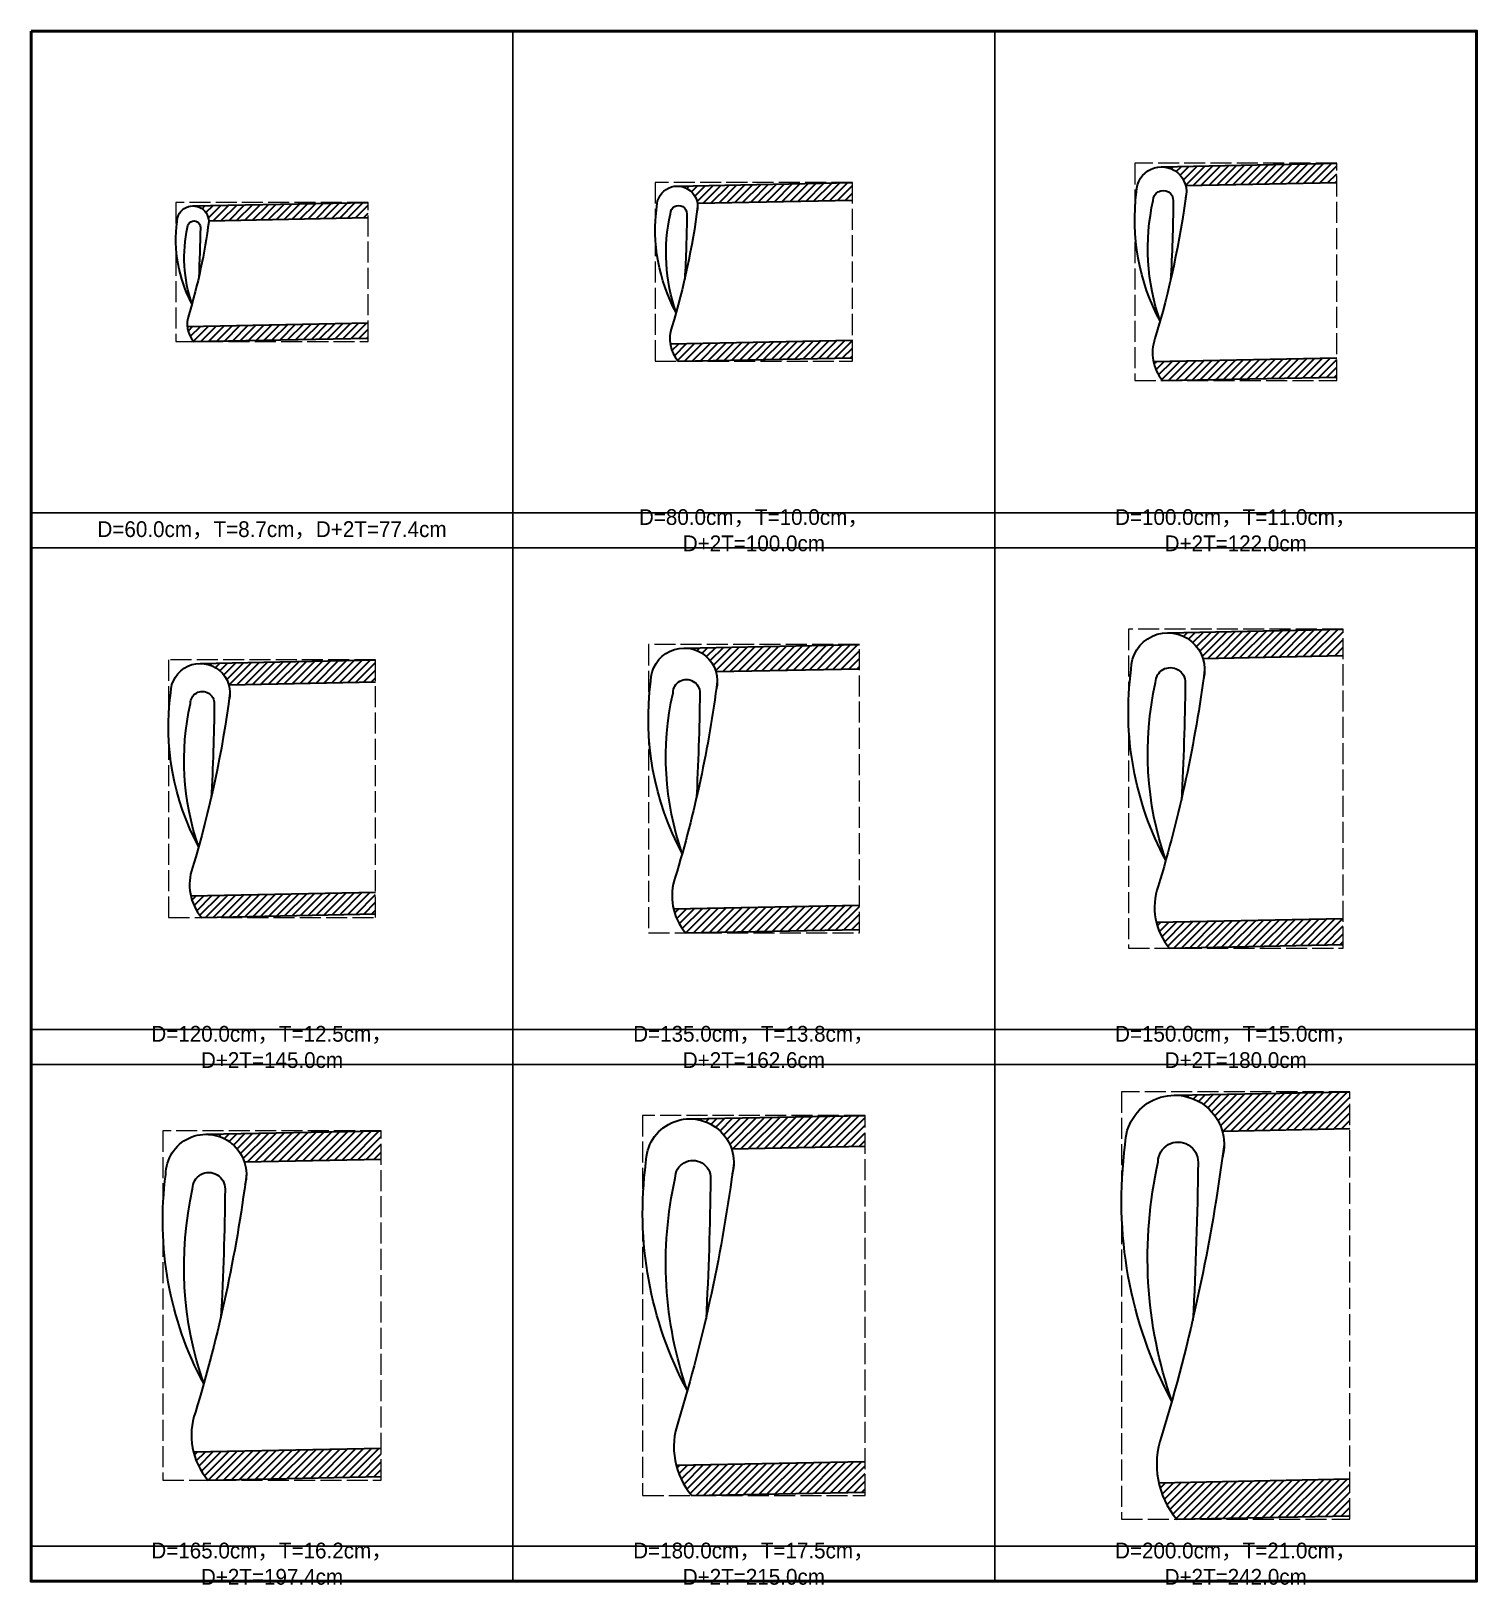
# Model space of a CAD drawing. Extents: x -6810 to 5075, y -2187 to 1200.
# Drawn here: x 975 to 1802, y -2187 to -1300 of the extents above; entities that cross this region are included whole.
import ezdxf

# ---------------------------------------------------------------- set-up
doc = ezdxf.new("R2010")
doc.units = 0
doc.header["$MEASUREMENT"] = 0
doc.linetypes.add('ACAD_ISO02W100', pattern=[15, 12, -3])
doc.layers.add('一、3.基本-變更', color=1, linetype='Continuous', lineweight=50)
doc.layers.add('二、6.繪圖-其他施作項目', color=35, linetype='Continuous', lineweight=30)
doc.layers.add('一、4.基本-隱藏', color=9, linetype='ACAD_ISO02W100', lineweight=20, plot=False)
doc.layers.add('三、3.文字-註解文字', color=2, linetype='Continuous')
doc.styles.add('註解文字', font='MS PGothic.ttf', dxfattribs={"height": 3})
pattern_1 = [(45, (-2350.9566, -2871.5707), (-2.2097087, 2.2097087), [])]

msp = doc.modelspace()

# ---------------------------------------------------------------- texts
at = {"layer": '三、3.文字-註解文字', "char_height": 9, "attachment_point": 5, "style": '註解文字'}
for s, insert in [('{\\fMS PGothic|b0|i0|c128|p34;D=80.0cm，T=10.0cm，D+2T=}100.0{\\fMS PGothic|b0|i0|c128|p34;cm}', (1387.5, -1585)), ('{\\fMS PGothic|b0|i0|c128|p34;D=}10{\\fMS PGothic|b0|i0|c128|p34;0}.0{\\fMS PGothic|b0|i0|c128|p34;cm，T=}11.0{\\fMS PGothic|b0|i0|c128|p34;cm，D+2T=}122.0{\\fMS PGothic|b0|i0|c128|p34;cm}', (1662.5, -1585)), ('{\\fMS PGothic|b0|i0|c128|p34;D=60}.0{\\fMS PGothic|b0|i0|c128|p34;cm，T=8.7cm，D+2T=77.4cm}', (1112.5, -1585)), ('{\\fMS PGothic|b0|i0|c128|p34;D=}12{\\fMS PGothic|b0|i0|c128|p34;0}.0{\\fMS PGothic|b0|i0|c128|p34;cm，T=}12.5{\\fMS PGothic|b0|i0|c128|p34;cm，D+2T=}145.0{\\fMS PGothic|b0|i0|c128|p34;cm}', (1112.5, -1880)), ('{\\fMS PGothic|b0|i0|c128|p34;D=}135.0{\\fMS PGothic|b0|i0|c128|p34;cm，T=}13.8{\\fMS PGothic|b0|i0|c128|p34;cm，D+2T=}162.6{\\fMS PGothic|b0|i0|c128|p34;cm}', (1387.5, -1880)), ('{\\fMS PGothic|b0|i0|c128|p34;D=}150.0{\\fMS PGothic|b0|i0|c128|p34;cm，T=}15.0{\\fMS PGothic|b0|i0|c128|p34;cm，D+2T=}180.0{\\fMS PGothic|b0|i0|c128|p34;cm}', (1662.5, -1880)), ('{\\fMS PGothic|b0|i0|c128|p34;D=165.0cm，T=}16.2{\\fMS PGothic|b0|i0|c128|p34;cm，D+2T=}19{\\fMS PGothic|b0|i0|c128|p34;7.4cm}', (1112.5, -2175)), ('{\\fMS PGothic|b0|i0|c128|p34;D=180.0cm，T=17.5cm，D+2T=}215.0{\\fMS PGothic|b0|i0|c128|p34;cm}', (1387.5, -2175)), ('{\\fMS PGothic|b0|i0|c128|p34;D=}200.0{\\fMS PGothic|b0|i0|c128|p34;cm，T=}21.0{\\fMS PGothic|b0|i0|c128|p34;cm，D+2T=}242.0{\\fMS PGothic|b0|i0|c128|p34;cm}', (1662.5, -2175))]:
    msp.add_mtext_dynamic_manual_height_columns(s, width=195.7125, gutter_width=15, heights=[0], dxfattribs=dict(at, insert=insert))

# ---------------------------------------------------------------- hatches: boundary and pattern name
at = {"layer": '一、4.基本-隱藏'}
h = msp.add_hatch(dxfattribs=at)
h.set_pattern_fill('ANSI31', color=256, scale=100)
h.paths.add_polyline_path([(1791.861, -2153.877, 1), (1801.861, -2153.877, 1)])
at = {"layer": '二、6.繪圖-其他施作項目'}
h = msp.add_hatch(dxfattribs=at)
h.set_pattern_fill('ANSI31', color=256, scale=25)
h.set_pattern_definition(pattern_1)
h.paths.add_polyline_path([(1619.579, -1377.505, -0.354646), (1633.922, -1388.221), (1720.147, -1386.496), (1720.147, -1375.494)])
h.paths.add_polyline_path([(1720.147, -1497.519), (1720.147, -1486.516), (1615.457, -1488.61, 0.1268815), (1620.78, -1499.506)])
h = msp.add_hatch(dxfattribs=at)
h.set_pattern_fill('ANSI31', color=256, scale=25)
h.set_pattern_definition(pattern_1)
h.paths.add_polyline_path([(1443.77, -1386.495), (1343.77, -1388.495, -0.367556), (1355.267, -1398.267), (1443.77, -1396.497)])
h.paths.add_polyline_path([(1443.77, -1476.513), (1339.745, -1478.593, 0.1394648), (1344.264, -1488.505), (1443.77, -1486.515)])
h = msp.add_hatch(dxfattribs=at)
h.set_pattern_fill('ANSI31', color=256, scale=25)
h.set_pattern_definition(pattern_1)
h.paths.add_polyline_path([(1167.352, -1397.802), (1067.352, -1399.802, -0.3982556), (1076.354, -1408.324), (1167.352, -1406.504)])
h.paths.add_polyline_path([(1167.352, -1466.516), (1064.124, -1468.581, 0.1552766), (1067.734, -1477.198), (1167.352, -1475.218)])
h = msp.add_hatch(dxfattribs=at)
h.set_pattern_fill('ANSI31', color=256, scale=25)
h.set_pattern_definition(pattern_1)
h.paths.add_polyline_path([(1723.786, -1656.494), (1723.786, -1641.491), (1622.948, -1643.508, -0.3375945), (1643.766, -1658.094)])
h.paths.add_polyline_path([(1617.125, -1808.657, 0.1178489), (1624.672, -1823.509), (1723.786, -1821.527), (1723.786, -1806.524)])
h = msp.add_hatch(dxfattribs=at)
h.set_pattern_fill('ANSI31', color=256, scale=25)
h.set_pattern_definition(pattern_1)
h.paths.add_polyline_path([(1447.694, -1650.192), (1347.694, -1652.192, -0.3303138), (1365.819, -1665.632), (1447.694, -1663.995)])
h.paths.add_polyline_path([(1447.694, -1799.022), (1341.622, -1801.143, 0.1198848), (1348.505, -1814.808), (1447.694, -1812.824)])
h = msp.add_hatch(dxfattribs=at)
h.set_pattern_fill('ANSI31', color=256, scale=25)
h.set_pattern_definition(pattern_1)
h.paths.add_polyline_path([(1171.588, -1658.993), (1071.588, -1660.993, -0.3336822), (1087.804, -1673.171), (1171.588, -1671.496)])
h.paths.add_polyline_path([(1171.588, -1791.52), (1066.14, -1793.629, 0.121767), (1072.348, -1806.007), (1171.588, -1804.022)])
h = msp.add_hatch(dxfattribs=at)
h.set_pattern_fill('ANSI31', color=256, scale=25)
h.set_pattern_definition(pattern_1)
h.paths.add_polyline_path([(1727.673, -1905.488), (1627.673, -1907.488, -0.3350194), (1654.784, -1927.95), (1727.673, -1926.492)])
h.paths.add_polyline_path([(1727.673, -2126.532), (1618.529, -2128.715, 0.1223574), (1628.875, -2149.512), (1727.673, -2147.536)])
h = msp.add_hatch(dxfattribs=at)
h.set_pattern_fill('ANSI31', color=256, scale=25)
h.set_pattern_definition(pattern_1)
h.paths.add_polyline_path([(1450.979, -1936.493), (1450.979, -1918.989), (1349.978, -1921.009, -0.3327767), (1374.707, -1938.018)])
h.paths.add_polyline_path([(1450.979, -2134.032), (1450.979, -2116.529), (1343.131, -2118.686, 0.1153651), (1352.055, -2136.011)])
h = msp.add_hatch(dxfattribs=at)
h.set_pattern_fill('ANSI31', color=256, scale=25)
h.set_pattern_definition(pattern_1)
h.paths.add_polyline_path([(1174.873, -1927.791), (1074.873, -1929.791, -0.3234214), (1096.698, -1945.557), (1174.873, -1943.994)])
h.paths.add_polyline_path([(1174.873, -2109.027), (1067.646, -2111.171, 0.1163455), (1075.899, -2127.209), (1174.873, -2125.23)])

# ---------------------------------------------------------------- linework, layer by layer
at = {"layer": '一、3.基本-變更'}
msp.add_lwpolyline([(975, -1300), (1800, -1300), (1800, -2185), (975, -2185)], close=True, dxfattribs=at)
at = {"layer": '一、4.基本-隱藏', "linetype": 'Continuous'}
for points in [[(975, -1300), (1250, -1300), (1250, -1575), (975, -1575)], [(1250, -1300), (1525, -1300), (1525, -1575), (1250, -1575)], [(1525, -1300), (1800, -1300), (1800, -1575), (1525, -1575)], [(975, -1575), (1250, -1575), (1250, -1595), (975, -1595)], [(1250, -1575), (1525, -1575), (1525, -1595), (1250, -1595)], [(1525, -1575), (1800, -1575), (1800, -1595), (1525, -1595)], [(975, -1595), (1250, -1595), (1250, -1870), (975, -1870)], [(1250, -1595), (1525, -1595), (1525, -1870), (1250, -1870)], [(1525, -1595), (1800, -1595), (1800, -1870), (1525, -1870)], [(975, -1870), (1250, -1870), (1250, -1890), (975, -1890)], [(1250, -1870), (1525, -1870), (1525, -1890), (1250, -1890)], [(1525, -1870), (1800, -1870), (1800, -1890), (1525, -1890)], [(975, -1890), (1250, -1890), (1250, -2165), (975, -2165)], [(1250, -1890), (1525, -1890), (1525, -2165), (1250, -2165)], [(1525, -1890), (1800, -1890), (1800, -2165), (1525, -2165)], [(975, -2165), (1250, -2165), (1250, -2185), (975, -2185)], [(1250, -2165), (1525, -2165), (1525, -2185), (1250, -2185)], [(1525, -2165), (1800, -2165), (1800, -2185), (1525, -2185)]]:
    msp.add_lwpolyline(points, close=True, dxfattribs=at)
at = {"layer": '一、4.基本-隱藏'}
for points in [[(1720.147, -1375.494), (1604.853, -1375.494), (1604.853, -1499.506), (1720.147, -1499.506)], [(1443.77, -1386.495), (1331.23, -1386.495), (1331.23, -1488.505), (1443.77, -1488.505)], [(1167.352, -1397.802), (1057.648, -1397.802), (1057.648, -1477.198), (1167.352, -1477.198)], [(1723.786, -1641.491), (1601.214, -1641.491), (1601.214, -1823.509), (1723.786, -1823.509)], [(1447.694, -1650.192), (1327.306, -1650.192), (1327.306, -1814.808), (1447.694, -1814.808)], [(1171.588, -1658.993), (1053.412, -1658.993), (1053.412, -1806.007), (1171.588, -1806.007)], [(1727.673, -1905.488), (1597.327, -1905.488), (1597.327, -2149.512), (1727.673, -2149.512)], [(1450.979, -1918.989), (1324.021, -1918.989), (1324.021, -2136.011), (1450.979, -2136.011)], [(1174.873, -1927.791), (1050.127, -1927.791), (1050.127, -2127.209), (1174.873, -2127.209)]]:
    msp.add_lwpolyline(points, close=True, dxfattribs=at)
at = {"layer": '二、6.繪圖-其他施作項目'}
for points in [[(1619.325, -1465.489, -0.1578495), (1605.939, -1391.702, -1.1409026), (1633.867, -1395.395)], [(1343.096, -1460.644, -0.1578495), (1332.12, -1400.145, -1.1409026), (1355.019, -1403.172)], [(1619.376, -1465.585, -0.1399452), (1615.388, -1396.695, -1.0112817), (1626.849, -1396.823, -0.0106152), (1625.37, -1442.289)], [(1634.355, -1391.702, -0.0416835), (1616.379, -1475.57, 0.2687059), (1620.78, -1499.506, 0.2681724)], [(1066.83, -1455.637, -0.1578495), (1058.337, -1408.818, -1.1409026), (1076.058, -1411.161)], [(1343.138, -1460.723, -0.1399452), (1339.868, -1404.238, -1.0112817), (1349.265, -1404.344, -0.0106152), (1348.053, -1441.622)], [(1355.42, -1400.145, -0.0416835), (1340.681, -1468.91, 0.2681724), (1344.264, -1488.505, 0.2681724)], [(1066.863, -1455.698, -0.1399452), (1064.332, -1411.986, -1.0112817), (1071.604, -1412.067, -0.0106152), (1070.666, -1440.916)], [(1076.368, -1408.818, -0.0416835), (1064.961, -1462.033, 0.2681724), (1067.734, -1477.198, 0.2681724)], [(1622.572, -1773.362, -0.1578495), (1602.816, -1664.461, -1.1409026), (1644.036, -1669.91)], [(1346.598, -1769.5, -0.1578495), (1328.753, -1671.133, -1.1409026), (1365.985, -1676.055)], [(1070.611, -1765.571, -0.1578495), (1054.702, -1677.879, -1.1409026), (1087.894, -1682.267)], [(1622.648, -1773.504, -0.1399452), (1616.762, -1671.829, -1.0112817), (1633.677, -1672.019, -0.0106152), (1631.495, -1739.121)], [(1644.756, -1664.461, -0.0416835), (1618.225, -1788.24, 0.2681417), (1624.672, -1823.509, 0.2681417)], [(1346.667, -1769.628, -0.1399452), (1341.35, -1677.789, -1.0112817), (1356.628, -1677.96, -0.0106152), (1354.657, -1738.571)], [(1366.636, -1671.133, -0.0416835), (1342.671, -1782.939, 0.2682685), (1348.505, -1814.808, 0.2681724)], [(1070.672, -1765.685, -0.1399452), (1065.932, -1683.812, -1.0112817), (1079.553, -1683.965, -0.0106152), (1077.796, -1737.998)], [(1088.474, -1677.879, -0.0416835), (1067.11, -1777.551, 0.2688126), (1072.348, -1806.007, 0.2681724)], [(1626.041, -2082.082, -0.1578495), (1599.481, -1935.679, -1.1409026), (1654.895, -1943.005)], [(1349.53, -2076.098, -0.1578495), (1325.934, -1946.034, -1.1409026), (1375.164, -1952.542)], [(1073.542, -2072.169, -0.1578495), (1051.884, -1952.78, -1.1409026), (1097.072, -1958.754)], [(1626.143, -2082.273, -0.1399452), (1618.23, -1945.585, -1.0112817), (1640.97, -1945.84, -0.0106152), (1638.036, -2036.049)], [(1655.864, -1935.679, -0.0416835), (1620.197, -2102.083, 0.2682405), (1628.875, -2149.512, 0.2681724)], [(1349.621, -2076.267, -0.1399452), (1342.59, -1954.834, -1.0112817), (1362.792, -1955.061, -0.0106152), (1360.186, -2035.202)], [(1376.024, -1946.034, -0.0416835), (1344.338, -2093.866, 0.2683155), (1352.055, -2136.011, 0.2681724)], [(1073.626, -2072.324, -0.1399452), (1067.172, -1960.858, -1.0112817), (1085.716, -1961.066, -0.0106152), (1083.324, -2034.63)], [(1097.862, -1952.78, -0.0416835), (1068.777, -2088.479, 0.2687193), (1075.899, -2127.209, 0.2681724)]]:
    msp.add_lwpolyline(points, format="xyb", dxfattribs=at)
for points in [[(1620.147, -1377.494), (1720.147, -1375.494)], [(1343.77, -1388.495), (1443.77, -1386.495)], [(1633.922, -1388.221), (1720.147, -1386.496)], [(1067.352, -1399.802), (1167.352, -1397.802)], [(1355.267, -1398.267), (1443.77, -1396.497)], [(1076.354, -1408.324), (1167.352, -1406.504)], [(1064.124, -1468.581), (1167.352, -1466.516)], [(1067.734, -1477.198), (1167.352, -1475.218)], [(1339.745, -1478.593), (1443.77, -1476.513)], [(1344.264, -1488.505), (1443.77, -1486.515)], [(1615.457, -1488.61), (1720.147, -1486.516)], [(1620.78, -1499.506), (1720.147, -1497.519)], [(1623.786, -1643.491), (1723.786, -1641.491)], [(1347.694, -1652.192), (1447.694, -1650.192)], [(1643.766, -1658.094), (1723.786, -1656.494)], [(1071.588, -1660.993), (1171.588, -1658.993)], [(1365.819, -1665.632), (1447.694, -1663.995)], [(1087.804, -1673.171), (1171.588, -1671.496)], [(1066.14, -1793.629), (1171.588, -1791.52)], [(1341.622, -1801.143), (1447.694, -1799.022)], [(1072.348, -1806.007), (1171.588, -1804.022)], [(1617.125, -1808.657), (1723.786, -1806.524)], [(1348.505, -1814.808), (1447.694, -1812.824)], [(1624.672, -1823.509), (1723.786, -1821.527)], [(1627.673, -1907.488), (1727.673, -1905.488)], [(1350.979, -1920.989), (1450.979, -1918.989)], [(1074.873, -1929.791), (1174.873, -1927.791)], [(1654.784, -1927.95), (1727.673, -1926.492)], [(1374.707, -1938.018), (1450.979, -1936.493)], [(1096.698, -1945.557), (1174.873, -1943.994)], [(1067.646, -2111.171), (1174.873, -2109.027)], [(1343.131, -2118.686), (1450.979, -2116.529)], [(1075.899, -2127.209), (1174.873, -2125.23)], [(1618.529, -2128.715), (1727.673, -2126.532)], [(1352.055, -2136.011), (1450.979, -2134.032)], [(1628.875, -2149.512), (1727.673, -2147.536)]]:
    msp.add_lwpolyline(points, dxfattribs=at)

msp.set_redraw_order([(e.dxf.handle, doc.entitydb.next_handle()) for e in msp.query("TEXT MTEXT ATTDEF DIMENSION ARC_DIMENSION")])  # texts and dimensions are drawn at this point

doc.saveas('drawing.dxf')
